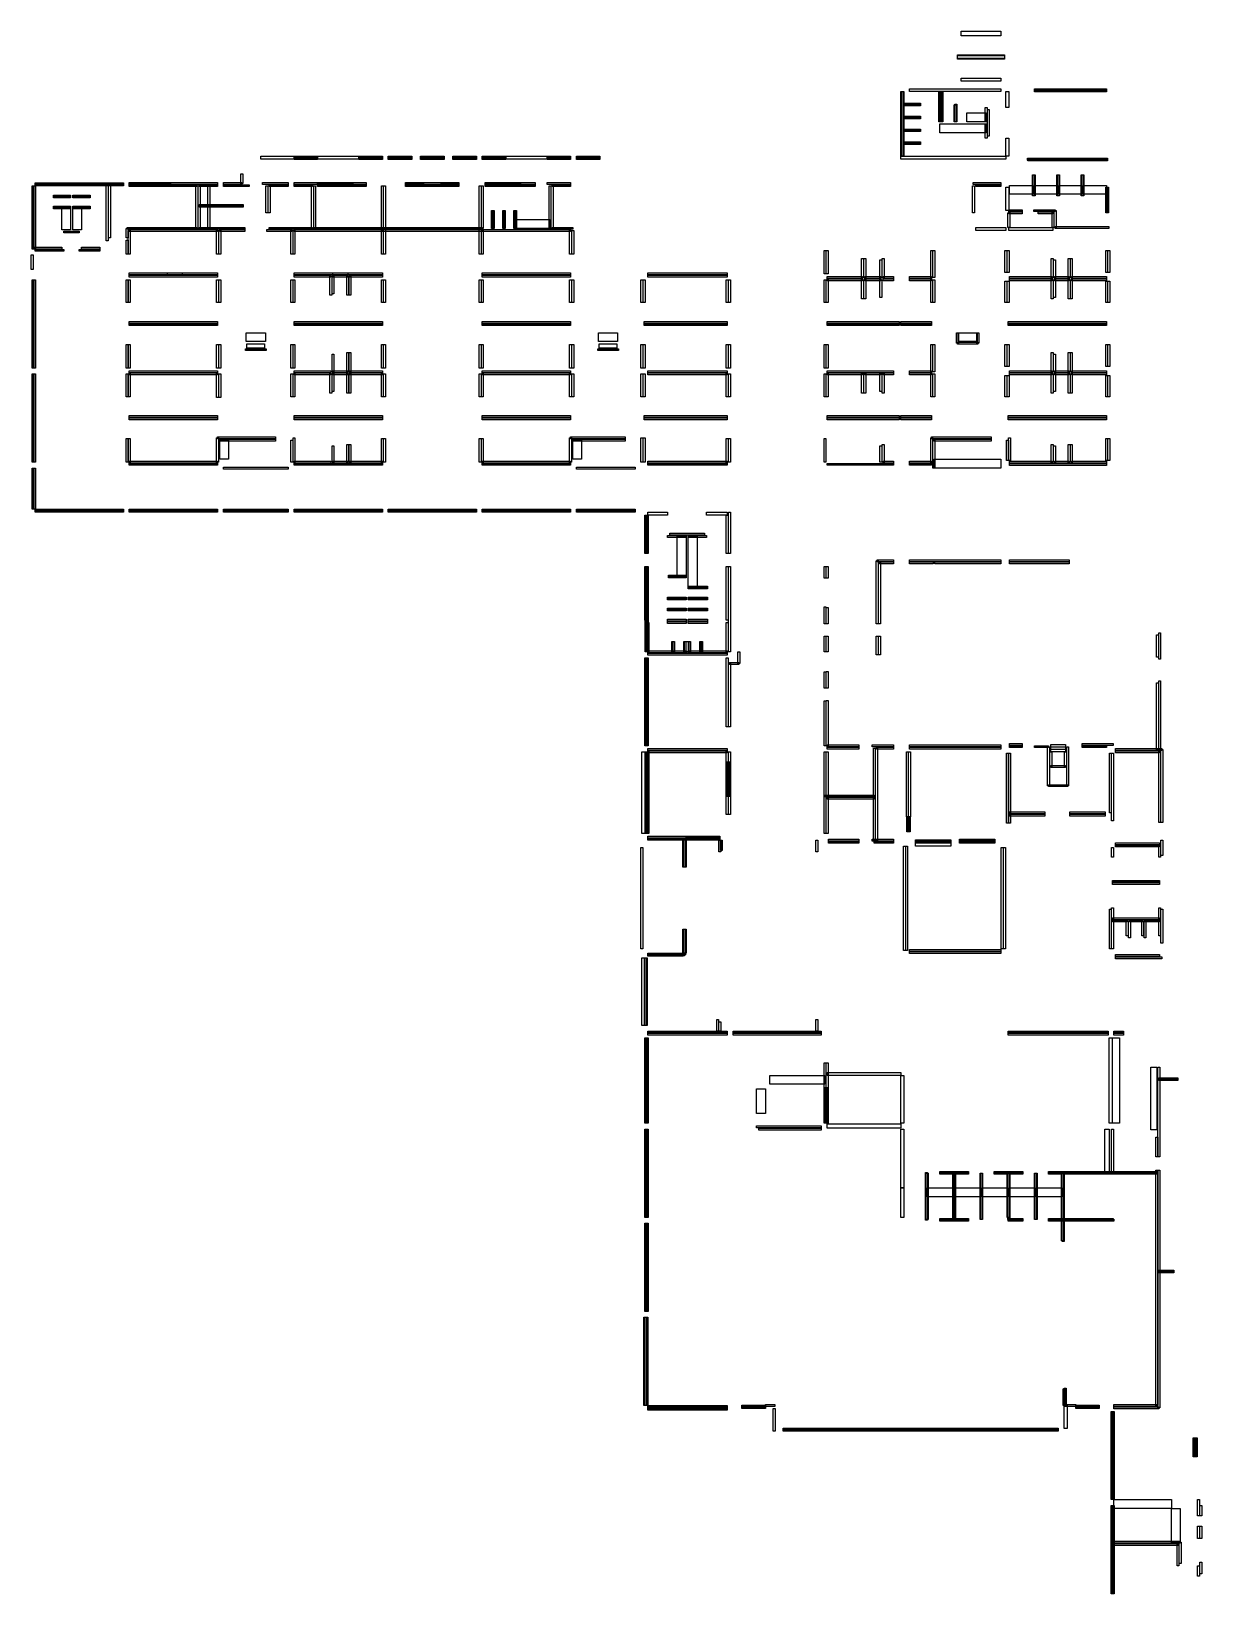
# Model space of a CAD drawing. Header units: metres. Extents: x 0 to 60.8, y 0 to 81.3.
import ezdxf

# ---------------------------------------------------------------- set-up
doc = ezdxf.new("R2010")
doc.units = ezdxf.units.M
doc.layers.add('MURO_SOLIDO', color=7, linetype='Continuous')

msp = doc.modelspace()

# ---------------------------------------------------------------- linework, layer by layer
at = {"layer": 'MURO_SOLIDO'}
for points in [[(48.328, 81.306), (50.39, 81.306), (50.39, 81.076), (48.328, 81.076)], [(48.137, 80.082), (50.586, 80.082), (50.586, 79.891), (48.137, 79.891)], [(48.137, 80.042), (50.586, 80.042), (50.586, 79.851), (48.137, 79.851)], [(45.189, 78.167), (45.34, 78.167), (45.34, 74.802), (45.189, 74.802)], [(45.217, 78.167), (45.317, 78.167), (45.317, 74.802), (45.217, 74.802)], [(45.251, 78.167), (45.351, 78.167), (45.351, 74.802), (45.251, 74.802)], [(45.649, 78.318), (50.39, 78.318), (50.39, 78.167), (45.649, 78.167)], [(47.166, 78.167), (47.266, 78.167), (47.266, 76.599), (47.166, 76.599)], [(47.206, 78.167), (47.306, 78.167), (47.306, 76.599), (47.206, 76.599)], [(47.245, 78.167), (47.345, 78.167), (47.345, 76.599), (47.245, 76.599)], [(47.279, 78.167), (47.379, 78.167), (47.379, 76.599), (47.279, 76.599)], [(48.328, 78.857), (50.39, 78.857), (50.39, 78.7), (48.328, 78.7)], [(50.66, 78.167), (50.811, 78.167), (50.811, 77.344), (50.66, 77.344)], [(52.153, 78.318), (55.9, 78.318), (55.9, 78.167), (52.153, 78.167)], [(52.153, 78.295), (55.9, 78.295), (55.9, 78.195), (52.153, 78.195)], [(52.153, 78.256), (55.9, 78.256), (55.9, 78.156), (52.153, 78.156)], [(45.34, 77.565), (46.222, 77.565), (46.222, 77.465), (45.34, 77.465)], [(45.34, 77.526), (46.222, 77.526), (46.222, 77.426), (45.34, 77.426)], [(47.97, 77.476), (48.07, 77.476), (48.07, 76.599), (47.97, 76.599)], [(48.009, 77.515), (48.109, 77.515), (48.109, 76.599), (48.009, 76.599)], [(49.576, 77.344), (49.676, 77.344), (49.676, 76.599), (49.576, 76.599)], [(45.34, 76.894), (46.222, 76.894), (46.222, 76.794), (45.34, 76.794)], [(45.34, 76.855), (46.222, 76.855), (46.222, 76.755), (45.34, 76.755)], [(47.216, 76.482), (49.626, 76.482), (49.626, 76.026), (47.216, 76.026)], [(48.632, 77.06), (49.626, 77.06), (49.626, 76.599), (48.632, 76.599)], [(49.576, 76.482), (49.676, 76.482), (49.676, 75.737), (49.576, 75.737)], [(49.694, 77.231), (49.794, 77.231), (49.794, 75.85), (49.694, 75.85)], [(45.34, 76.218), (46.222, 76.218), (46.222, 76.118), (45.34, 76.118)], [(45.34, 76.184), (46.222, 76.184), (46.222, 76.084), (45.34, 76.084)], [(50.66, 75.737), (50.811, 75.737), (50.811, 74.802), (50.66, 74.802)], [(11.887, 74.802), (13.621, 74.802), (13.621, 74.645), (11.887, 74.645)], [(13.621, 74.802), (14.846, 74.802), (14.846, 74.645), (13.621, 74.645)], [(14.846, 74.802), (16.991, 74.802), (16.991, 74.645), (14.846, 74.645)], [(16.991, 74.802), (18.216, 74.802), (18.216, 74.645), (16.991, 74.645)], [(18.519, 74.802), (19.744, 74.802), (19.744, 74.645), (18.519, 74.645)], [(20.204, 74.802), (21.429, 74.802), (21.429, 74.645), (20.204, 74.645)], [(21.889, 74.802), (23.113, 74.802), (23.113, 74.645), (21.889, 74.645)], [(23.417, 74.802), (24.642, 74.802), (24.642, 74.645), (23.417, 74.645)], [(24.642, 74.802), (26.787, 74.802), (26.787, 74.645), (24.642, 74.645)], [(26.787, 74.802), (28.011, 74.802), (28.011, 74.645), (26.787, 74.645)], [(28.315, 74.802), (29.54, 74.802), (29.54, 74.645), (28.315, 74.645)], [(45.189, 74.802), (50.66, 74.802), (50.66, 74.645), (45.189, 74.645)], [(45.189, 74.802), (50.66, 74.802), (50.66, 74.645), (45.189, 74.645)], [(45.34, 75.547), (46.222, 75.547), (46.222, 75.447), (45.34, 75.447)], [(45.34, 75.508), (46.222, 75.508), (46.222, 75.408), (45.34, 75.408)], [(13.621, 74.773), (14.846, 74.773), (14.846, 74.673), (13.621, 74.673)], [(13.621, 74.734), (14.846, 74.734), (14.846, 74.634), (13.621, 74.634)], [(16.991, 74.773), (18.216, 74.773), (18.216, 74.673), (16.991, 74.673)], [(16.991, 74.734), (18.216, 74.734), (18.216, 74.634), (16.991, 74.634)], [(18.519, 74.773), (19.744, 74.773), (19.744, 74.673), (18.519, 74.673)], [(18.519, 74.734), (19.744, 74.734), (19.744, 74.634), (18.519, 74.634)], [(20.204, 74.773), (21.429, 74.773), (21.429, 74.673), (20.204, 74.673)], [(20.204, 74.734), (21.429, 74.734), (21.429, 74.634), (20.204, 74.634)], [(21.889, 74.773), (23.113, 74.773), (23.113, 74.673), (21.889, 74.673)], [(21.889, 74.734), (23.113, 74.734), (23.113, 74.634), (21.889, 74.634)], [(23.417, 74.773), (24.642, 74.773), (24.642, 74.673), (23.417, 74.673)], [(23.417, 74.734), (24.642, 74.734), (24.642, 74.634), (23.417, 74.634)], [(26.787, 74.773), (28.011, 74.773), (28.011, 74.673), (26.787, 74.673)], [(26.787, 74.734), (28.011, 74.734), (28.011, 74.634), (26.787, 74.634)], [(28.315, 74.773), (29.54, 74.773), (29.54, 74.673), (28.315, 74.673)], [(28.315, 74.734), (29.54, 74.734), (29.54, 74.634), (28.315, 74.634)], [(51.776, 74.695), (55.94, 74.695), (55.94, 74.595), (51.776, 74.595)], [(51.796, 74.661), (55.94, 74.661), (55.94, 74.561), (51.796, 74.561)], [(0, 73.269), (0.157, 73.269), (0.157, 70.016), (0, 70.016)], [(0.028, 73.269), (0.128, 73.269), (0.128, 70.016), (0.028, 70.016)], [(0.068, 73.269), (0.168, 73.269), (0.168, 70.016), (0.068, 70.016)], [(0.157, 73.42), (4.746, 73.42), (4.746, 73.269), (0.157, 73.269)], [(0.157, 73.397), (4.746, 73.397), (4.746, 73.297), (0.157, 73.297)], [(0.157, 73.358), (4.746, 73.358), (4.746, 73.258), (0.157, 73.258)], [(3.854, 73.308), (3.954, 73.308), (3.954, 70.398), (3.854, 70.398)], [(3.971, 73.308), (4.071, 73.308), (4.071, 70.555), (3.971, 70.555)], [(5.05, 73.436), (7.195, 73.436), (7.195, 73.336), (5.05, 73.336)], [(5.05, 73.397), (7.195, 73.397), (7.195, 73.297), (5.05, 73.297)], [(5.05, 73.358), (7.195, 73.358), (7.195, 73.258), (5.05, 73.258)], [(5.05, 73.319), (7.195, 73.319), (7.195, 73.219), (5.05, 73.219)], [(7.195, 73.436), (9.644, 73.436), (9.644, 73.336), (7.195, 73.336)], [(7.195, 73.319), (8.571, 73.319), (8.571, 73.219), (7.195, 73.219)], [(8.521, 73.269), (8.621, 73.269), (8.621, 71.05), (8.521, 71.05)], [(8.639, 73.269), (8.739, 73.269), (8.739, 71.05), (8.639, 71.05)], [(8.689, 73.319), (9.644, 73.319), (9.644, 73.219), (8.689, 73.219)], [(9.134, 73.269), (9.234, 73.269), (9.234, 72.235), (9.134, 72.235)], [(9.948, 73.436), (10.908, 73.436), (10.908, 73.336), (9.948, 73.336)], [(9.948, 73.319), (11.29, 73.319), (11.29, 73.219), (9.948, 73.219)], [(10.858, 73.881), (10.958, 73.881), (10.958, 73.386), (10.858, 73.386)], [(11.976, 73.436), (13.318, 73.436), (13.318, 73.336), (11.976, 73.336)], [(12.156, 73.269), (12.256, 73.269), (12.256, 71.853), (12.156, 71.853)], [(12.273, 73.269), (12.373, 73.269), (12.373, 71.853), (12.273, 71.853)], [(12.323, 73.319), (13.318, 73.319), (13.318, 73.219), (12.323, 73.219)], [(13.621, 73.436), (14.846, 73.436), (14.846, 73.336), (13.621, 73.336)], [(13.621, 73.319), (14.581, 73.319), (14.581, 73.219), (13.621, 73.219)], [(14.531, 73.269), (14.631, 73.269), (14.631, 71.05), (14.531, 71.05)], [(14.644, 73.269), (14.744, 73.269), (14.744, 71.05), (14.644, 71.05)], [(14.846, 73.436), (16.682, 73.436), (16.682, 73.336), (14.846, 73.336)], [(14.846, 73.397), (16.682, 73.397), (16.682, 73.297), (14.846, 73.297)], [(14.846, 73.358), (16.682, 73.358), (16.682, 73.258), (14.846, 73.258)], [(14.846, 73.319), (16.682, 73.319), (16.682, 73.219), (14.846, 73.219)], [(16.682, 73.436), (17.373, 73.436), (17.373, 73.336), (16.682, 73.336)], [(16.682, 73.319), (17.373, 73.319), (17.373, 73.219), (16.682, 73.219)], [(18.166, 73.269), (18.266, 73.269), (18.266, 71.05), (18.166, 71.05)], [(18.278, 73.269), (18.378, 73.269), (18.378, 69.713), (18.278, 69.713)], [(19.42, 73.358), (20.356, 73.358), (20.356, 73.258), (19.42, 73.258)], [(19.42, 73.319), (20.356, 73.319), (20.356, 73.219), (19.42, 73.219)], [(19.425, 73.436), (20.356, 73.436), (20.356, 73.336), (19.425, 73.336)], [(19.425, 73.397), (20.356, 73.397), (20.356, 73.297), (19.425, 73.297)], [(20.356, 73.436), (21.277, 73.436), (21.277, 73.336), (20.356, 73.336)], [(20.356, 73.319), (21.277, 73.319), (21.277, 73.219), (20.356, 73.219)], [(21.277, 73.436), (22.193, 73.436), (22.193, 73.336), (21.277, 73.336)], [(21.277, 73.397), (22.193, 73.397), (22.193, 73.297), (21.277, 73.297)], [(21.277, 73.358), (22.193, 73.358), (22.193, 73.258), (21.277, 73.258)], [(21.277, 73.319), (22.198, 73.319), (22.198, 73.219), (21.277, 73.219)], [(23.254, 73.269), (23.354, 73.269), (23.354, 69.713), (23.254, 69.713)], [(23.367, 73.269), (23.467, 73.269), (23.467, 71.05), (23.367, 71.05)], [(23.569, 73.436), (25.406, 73.436), (25.406, 73.336), (23.569, 73.336)], [(23.569, 73.397), (25.406, 73.397), (25.406, 73.297), (23.569, 73.297)], [(23.569, 73.358), (25.406, 73.358), (25.406, 73.258), (23.569, 73.258)], [(23.569, 73.319), (25.406, 73.319), (25.406, 73.219), (23.569, 73.219)], [(25.406, 73.436), (26.175, 73.436), (26.175, 73.336), (25.406, 73.336)], [(25.406, 73.319), (26.175, 73.319), (26.175, 73.219), (25.406, 73.219)], [(26.787, 73.436), (28.011, 73.436), (28.011, 73.336), (26.787, 73.336)], [(26.889, 73.269), (26.989, 73.269), (26.989, 71.05), (26.889, 71.05)], [(27.001, 73.269), (27.101, 73.269), (27.101, 71.05), (27.001, 71.05)], [(27.051, 73.319), (28.011, 73.319), (28.011, 73.219), (27.051, 73.219)], [(48.925, 73.269), (49.025, 73.269), (49.025, 71.853), (48.925, 71.853)], [(48.95, 73.436), (50.39, 73.436), (50.39, 73.336), (48.95, 73.336)], [(49.092, 73.319), (50.39, 73.319), (50.39, 73.219), (49.092, 73.219)], [(50.66, 73.195), (50.811, 73.195), (50.811, 71.971), (50.66, 71.971)], [(50.851, 73.278), (52.095, 73.278), (52.095, 72.823), (50.851, 72.823)], [(52.045, 73.842), (52.145, 73.842), (52.145, 72.735), (52.045, 72.735)], [(52.084, 73.842), (52.184, 73.842), (52.184, 72.735), (52.084, 72.735)], [(52.134, 73.278), (53.358, 73.278), (53.358, 72.823), (52.134, 72.823)], [(53.308, 73.842), (53.408, 73.842), (53.408, 72.735), (53.308, 72.735)], [(53.348, 73.842), (53.448, 73.842), (53.448, 72.735), (53.348, 72.735)], [(53.398, 73.278), (54.622, 73.278), (54.622, 72.823), (53.398, 72.823)], [(54.572, 73.842), (54.672, 73.842), (54.672, 72.735), (54.572, 72.735)], [(54.606, 73.842), (54.706, 73.842), (54.706, 72.735), (54.606, 72.735)], [(54.656, 73.278), (55.9, 73.278), (55.9, 72.823), (54.656, 72.823)], [(55.85, 73.195), (55.95, 73.195), (55.95, 71.853), (55.85, 71.853)], [(55.89, 73.195), (55.99, 73.195), (55.99, 71.853), (55.89, 71.853)], [(1.112, 72.785), (1.989, 72.785), (1.989, 72.685), (1.112, 72.685)], [(1.112, 72.746), (1.989, 72.746), (1.989, 72.646), (1.112, 72.646)], [(2.106, 72.785), (3.022, 72.785), (3.022, 72.685), (2.106, 72.685)], [(2.106, 72.746), (3.022, 72.746), (3.022, 72.646), (2.106, 72.646)], [(1.112, 72.212), (1.989, 72.212), (1.989, 72.112), (1.112, 72.112)], [(1.112, 72.172), (1.989, 72.172), (1.989, 72.072), (1.112, 72.072)], [(1.533, 72.122), (1.989, 72.122), (1.989, 70.971), (1.533, 70.971)], [(2.106, 72.212), (3.022, 72.212), (3.022, 72.112), (2.106, 72.112)], [(2.106, 72.172), (3.022, 72.172), (3.022, 72.072), (2.106, 72.072)], [(2.106, 72.122), (2.567, 72.122), (2.567, 70.971), (2.106, 70.971)], [(8.689, 72.285), (10.981, 72.285), (10.981, 72.185), (8.689, 72.185)], [(8.689, 72.246), (10.981, 72.246), (10.981, 72.146), (8.689, 72.146)], [(9.134, 72.196), (9.234, 72.196), (9.234, 71.05), (9.134, 71.05)], [(23.901, 71.971), (24.001, 71.971), (24.001, 71.05), (23.901, 71.05)], [(23.94, 71.971), (24.04, 71.971), (24.04, 71.05), (23.94, 71.05)], [(24.479, 71.971), (24.579, 71.971), (24.579, 71.05), (24.479, 71.05)], [(24.513, 71.971), (24.613, 71.971), (24.613, 71.05), (24.513, 71.05)], [(25.052, 71.971), (25.152, 71.971), (25.152, 71.05), (25.052, 71.05)], [(25.091, 71.971), (25.191, 71.971), (25.191, 71.05), (25.091, 71.05)], [(50.761, 71.853), (50.861, 71.853), (50.861, 71.089), (50.761, 71.089)], [(50.811, 72.021), (51.502, 72.021), (51.502, 71.921), (50.811, 71.921)], [(50.811, 71.903), (51.502, 71.903), (51.502, 71.803), (50.811, 71.803)], [(52.114, 72.021), (53.226, 72.021), (53.226, 71.921), (52.114, 71.921)], [(52.344, 71.903), (53.109, 71.903), (53.109, 71.803), (52.344, 71.803)], [(53.059, 71.853), (53.159, 71.853), (53.159, 71.089), (53.059, 71.089)], [(53.176, 71.971), (53.276, 71.971), (53.276, 71.089), (53.176, 71.089)], [(1.646, 70.909), (2.449, 70.909), (2.449, 70.809), (1.646, 70.809)], [(4.887, 71.05), (4.987, 71.05), (4.987, 70.555), (4.887, 70.555)], [(4.937, 71.1), (8.571, 71.1), (8.571, 71), (4.937, 71)], [(5, 70.937), (5.1, 70.937), (5.1, 69.713), (5, 69.713)], [(5.05, 70.987), (9.644, 70.987), (9.644, 70.887), (5.05, 70.887)], [(8.689, 71.1), (11.06, 71.1), (11.06, 71), (8.689, 71)], [(9.594, 70.937), (9.694, 70.937), (9.694, 69.713), (9.594, 69.713)], [(9.707, 70.937), (9.807, 70.937), (9.807, 69.713), (9.707, 69.713)], [(9.757, 70.987), (11.06, 70.987), (11.06, 70.887), (9.757, 70.887)], [(12.206, 70.987), (13.509, 70.987), (13.509, 70.887), (12.206, 70.887)], [(12.323, 71.1), (14.581, 71.1), (14.581, 71), (12.323, 71)], [(13.459, 70.937), (13.559, 70.937), (13.559, 69.713), (13.459, 69.713)], [(13.571, 70.937), (13.671, 70.937), (13.671, 69.713), (13.571, 69.713)], [(13.621, 70.987), (23.417, 70.987), (23.417, 70.887), (13.621, 70.887)], [(14.694, 71.1), (23.417, 71.1), (23.417, 71), (14.694, 71)], [(18.166, 70.937), (18.266, 70.937), (18.266, 69.713), (18.166, 69.713)], [(23.367, 70.937), (23.467, 70.937), (23.467, 69.713), (23.367, 69.713)], [(23.417, 70.987), (28.011, 70.987), (28.011, 70.887), (23.417, 70.887)], [(25.141, 71.51), (26.939, 71.51), (26.939, 71.05), (25.141, 71.05)], [(27.051, 71.1), (28.124, 71.1), (28.124, 71), (27.051, 71)], [(27.961, 70.937), (28.061, 70.937), (28.061, 69.713), (27.961, 69.713)], [(28.074, 70.937), (28.174, 70.937), (28.174, 69.713), (28.074, 69.713)], [(49.092, 71.089), (50.66, 71.089), (50.66, 70.937), (49.092, 70.937)], [(50.811, 71.089), (53.109, 71.089), (53.109, 70.937), (50.811, 70.937)], [(53.226, 71.139), (56.018, 71.139), (56.018, 71.039), (53.226, 71.039)], [(0, 70.066), (1.533, 70.066), (1.533, 69.966), (0, 69.966)], [(0.157, 69.954), (1.646, 69.954), (1.646, 69.854), (0.157, 69.854)], [(2.449, 69.954), (3.522, 69.954), (3.522, 69.854), (2.449, 69.854)], [(2.567, 70.066), (3.522, 70.066), (3.522, 69.966), (2.567, 69.966)], [(4.887, 70.438), (4.987, 70.438), (4.987, 69.713), (4.887, 69.713)], [(-0.05, 69.673), (0.05, 69.673), (0.05, 68.909), (-0.05, 68.909)], [(41.196, 69.904), (41.296, 69.904), (41.296, 68.679), (41.196, 68.679)], [(41.313, 69.904), (41.413, 69.904), (41.413, 68.679), (41.313, 68.679)], [(43.15, 69.482), (43.25, 69.482), (43.25, 68.488), (43.15, 68.488)], [(43.263, 69.482), (43.363, 69.482), (43.363, 68.488), (43.263, 68.488)], [(44.105, 69.404), (44.205, 69.404), (44.205, 68.488), (44.105, 68.488)], [(44.223, 69.482), (44.323, 69.482), (44.323, 68.488), (44.223, 68.488)], [(46.745, 69.904), (46.845, 69.904), (46.845, 68.488), (46.745, 68.488)], [(46.863, 69.904), (46.963, 69.904), (46.963, 68.488), (46.863, 68.488)], [(50.61, 69.904), (50.71, 69.904), (50.71, 68.753), (50.61, 68.753)], [(50.727, 69.904), (50.827, 69.904), (50.827, 68.753), (50.727, 68.753)], [(53.019, 69.482), (53.119, 69.482), (53.119, 68.488), (53.019, 68.488)], [(53.137, 69.404), (53.237, 69.404), (53.237, 68.488), (53.137, 68.488)], [(53.901, 69.482), (54.001, 69.482), (54.001, 68.488), (53.901, 68.488)], [(54.014, 69.482), (54.114, 69.482), (54.114, 68.488), (54.014, 68.488)], [(55.85, 69.904), (55.95, 69.904), (55.95, 68.753), (55.85, 68.753)], [(55.968, 69.904), (56.068, 69.904), (56.068, 68.753), (55.968, 68.753)], [(0, 68.371), (0.157, 68.371), (0.157, 63.781), (0, 63.781)], [(0.028, 68.371), (0.128, 68.371), (0.128, 63.781), (0.028, 63.781)], [(0.068, 68.371), (0.168, 68.371), (0.168, 63.781), (0.068, 63.781)], [(4.887, 68.371), (4.987, 68.371), (4.987, 67.185), (4.887, 67.185)], [(5, 68.371), (5.1, 68.371), (5.1, 67.185), (5, 67.185)], [(5.05, 68.729), (9.644, 68.729), (9.644, 68.629), (5.05, 68.629)], [(5.05, 68.612), (9.644, 68.612), (9.644, 68.512), (5.05, 68.512)], [(7.043, 68.729), (7.807, 68.729), (7.807, 68.629), (7.043, 68.629)], [(9.594, 68.371), (9.694, 68.371), (9.694, 67.185), (9.594, 67.185)], [(9.707, 68.371), (9.807, 68.371), (9.807, 67.185), (9.707, 67.185)], [(13.459, 68.371), (13.559, 68.371), (13.559, 67.185), (13.459, 67.185)], [(13.571, 68.371), (13.671, 68.371), (13.671, 67.185), (13.571, 67.185)], [(13.621, 68.729), (18.216, 68.729), (18.216, 68.629), (13.621, 68.629)], [(13.621, 68.612), (15.536, 68.612), (15.536, 68.512), (13.621, 68.512)], [(15.486, 68.562), (15.586, 68.562), (15.586, 67.567), (15.486, 67.567)], [(15.599, 68.562), (15.699, 68.562), (15.699, 67.646), (15.599, 67.646)], [(15.649, 68.729), (16.418, 68.729), (16.418, 68.629), (15.649, 68.629)], [(15.649, 68.612), (16.418, 68.612), (16.418, 68.512), (15.649, 68.512)], [(16.368, 68.562), (16.468, 68.562), (16.468, 67.567), (16.368, 67.567)], [(16.481, 68.562), (16.581, 68.562), (16.581, 67.567), (16.481, 67.567)], [(16.531, 68.612), (18.216, 68.612), (18.216, 68.512), (16.531, 68.512)], [(18.166, 68.371), (18.266, 68.371), (18.266, 67.185), (18.166, 67.185)], [(18.278, 68.371), (18.378, 68.371), (18.378, 67.185), (18.278, 67.185)], [(23.254, 68.371), (23.354, 68.371), (23.354, 67.185), (23.254, 67.185)], [(23.367, 68.371), (23.467, 68.371), (23.467, 67.185), (23.367, 67.185)], [(23.417, 68.729), (28.011, 68.729), (28.011, 68.629), (23.417, 68.629)], [(23.417, 68.612), (28.011, 68.612), (28.011, 68.512), (23.417, 68.512)], [(27.961, 68.371), (28.061, 68.371), (28.061, 67.185), (27.961, 67.185)], [(28.074, 68.371), (28.174, 68.371), (28.174, 67.185), (28.074, 67.185)], [(31.669, 68.371), (31.769, 68.371), (31.769, 67.185), (31.669, 67.185)], [(31.787, 68.371), (31.887, 68.371), (31.887, 67.185), (31.787, 67.185)], [(32.028, 68.729), (36.157, 68.729), (36.157, 68.629), (32.028, 68.629)], [(32.028, 68.612), (36.157, 68.612), (36.157, 68.512), (32.028, 68.512)], [(36.107, 68.371), (36.207, 68.371), (36.207, 67.185), (36.107, 67.185)], [(36.224, 68.371), (36.324, 68.371), (36.324, 67.185), (36.224, 67.185)], [(41.196, 68.371), (41.296, 68.371), (41.296, 67.185), (41.196, 67.185)], [(41.313, 68.371), (41.413, 68.371), (41.413, 67.185), (41.313, 67.185)], [(41.363, 68.538), (43.2, 68.538), (43.2, 68.438), (41.363, 68.438)], [(41.363, 68.421), (43.2, 68.421), (43.2, 68.321), (41.363, 68.321)], [(43.15, 68.371), (43.25, 68.371), (43.25, 67.376), (43.15, 67.376)], [(43.263, 68.371), (43.363, 68.371), (43.363, 67.376), (43.263, 67.376)], [(43.313, 68.538), (44.155, 68.538), (44.155, 68.438), (43.313, 68.438)], [(43.313, 68.421), (44.155, 68.421), (44.155, 68.321), (43.313, 68.321)], [(44.105, 68.371), (44.205, 68.371), (44.205, 67.455), (44.105, 67.455)], [(44.273, 68.538), (44.807, 68.538), (44.807, 68.438), (44.273, 68.438)], [(44.273, 68.421), (44.807, 68.421), (44.807, 68.321), (44.273, 68.321)], [(45.649, 68.538), (46.795, 68.538), (46.795, 68.438), (45.649, 68.438)], [(45.649, 68.421), (46.795, 68.421), (46.795, 68.321), (45.649, 68.321)], [(46.745, 68.371), (46.845, 68.371), (46.845, 67.185), (46.745, 67.185)], [(46.863, 68.371), (46.963, 68.371), (46.963, 67.185), (46.863, 67.185)], [(50.61, 68.297), (50.71, 68.297), (50.71, 67.185), (50.61, 67.185)], [(50.727, 68.297), (50.827, 68.297), (50.827, 67.185), (50.727, 67.185)], [(50.851, 68.538), (53.069, 68.538), (53.069, 68.438), (50.851, 68.438)], [(50.851, 68.421), (53.069, 68.421), (53.069, 68.321), (50.851, 68.321)], [(53.019, 68.371), (53.119, 68.371), (53.119, 67.376), (53.019, 67.376)], [(53.137, 68.371), (53.237, 68.371), (53.237, 67.455), (53.137, 67.455)], [(53.187, 68.538), (53.951, 68.538), (53.951, 68.438), (53.187, 68.438)], [(53.187, 68.421), (53.951, 68.421), (53.951, 68.321), (53.187, 68.321)], [(53.901, 68.371), (54.001, 68.371), (54.001, 67.376), (53.901, 67.376)], [(54.014, 68.371), (54.114, 68.371), (54.114, 67.376), (54.014, 67.376)], [(54.064, 68.538), (55.9, 68.538), (55.9, 68.438), (54.064, 68.438)], [(54.064, 68.421), (55.9, 68.421), (55.9, 68.321), (54.064, 68.321)], [(55.85, 68.297), (55.95, 68.297), (55.95, 67.185), (55.85, 67.185)], [(55.968, 68.297), (56.068, 68.297), (56.068, 67.185), (55.968, 67.185)], [(5.05, 66.202), (9.644, 66.202), (9.644, 66.102), (5.05, 66.102)], [(5.05, 66.089), (9.644, 66.089), (9.644, 65.989), (5.05, 65.989)], [(13.621, 66.202), (18.216, 66.202), (18.216, 66.102), (13.621, 66.102)], [(13.621, 66.089), (18.216, 66.089), (18.216, 65.989), (13.621, 65.989)], [(23.417, 66.202), (28.011, 66.202), (28.011, 66.102), (23.417, 66.102)], [(23.417, 66.089), (28.011, 66.089), (28.011, 65.989), (23.417, 65.989)], [(31.837, 66.202), (36.157, 66.202), (36.157, 66.102), (31.837, 66.102)], [(31.837, 66.089), (36.157, 66.089), (36.157, 65.989), (31.837, 65.989)], [(41.363, 66.202), (45.11, 66.202), (45.11, 66.102), (41.363, 66.102)], [(41.363, 66.089), (45.11, 66.089), (45.11, 65.989), (41.363, 65.989)], [(45.189, 66.202), (46.795, 66.202), (46.795, 66.102), (45.189, 66.102)], [(45.189, 66.089), (46.795, 66.089), (46.795, 65.989), (45.189, 65.989)], [(50.777, 66.202), (55.9, 66.202), (55.9, 66.102), (50.777, 66.102)], [(50.777, 66.089), (55.9, 66.089), (55.9, 65.989), (50.777, 65.989)], [(11.138, 65.618), (12.132, 65.618), (12.132, 65.158), (11.138, 65.158)], [(11.172, 65.045), (12.093, 65.045), (12.093, 64.815), (11.172, 64.815)], [(29.461, 65.618), (30.456, 65.618), (30.456, 65.158), (29.461, 65.158)], [(29.5, 65.045), (30.421, 65.045), (30.421, 64.815), (29.5, 64.815)], [(48.087, 65.618), (48.187, 65.618), (48.187, 65.079), (48.087, 65.079)], [(48.137, 65.129), (49.205, 65.129), (49.205, 65.029), (48.137, 65.029)], [(48.171, 65.618), (49.166, 65.618), (49.166, 65.158), (48.171, 65.158)], [(49.155, 65.618), (49.255, 65.618), (49.255, 65.079), (49.155, 65.079)], [(4.887, 65.006), (4.987, 65.006), (4.987, 63.781), (4.887, 63.781)], [(5, 65.006), (5.1, 65.006), (5.1, 63.781), (5, 63.781)], [(9.594, 65.006), (9.694, 65.006), (9.694, 63.781), (9.594, 63.781)], [(9.707, 65.006), (9.807, 65.006), (9.807, 63.781), (9.707, 63.781)], [(11.099, 64.786), (12.167, 64.786), (12.167, 64.686), (11.099, 64.686)], [(13.459, 65.006), (13.559, 65.006), (13.559, 63.781), (13.459, 63.781)], [(13.571, 65.006), (13.671, 65.006), (13.671, 63.781), (13.571, 63.781)], [(15.599, 64.506), (15.699, 64.506), (15.699, 63.59), (15.599, 63.59)], [(16.368, 64.584), (16.468, 64.584), (16.468, 63.59), (16.368, 63.59)], [(16.481, 64.584), (16.581, 64.584), (16.581, 63.59), (16.481, 63.59)], [(18.166, 65.006), (18.266, 65.006), (18.266, 63.781), (18.166, 63.781)], [(18.278, 65.006), (18.378, 65.006), (18.378, 63.781), (18.278, 63.781)], [(23.254, 65.006), (23.354, 65.006), (23.354, 63.781), (23.254, 63.781)], [(23.367, 65.006), (23.467, 65.006), (23.467, 63.781), (23.367, 63.781)], [(27.961, 65.006), (28.061, 65.006), (28.061, 63.781), (27.961, 63.781)], [(28.074, 65.006), (28.174, 65.006), (28.174, 63.781), (28.074, 63.781)], [(29.427, 64.786), (30.495, 64.786), (30.495, 64.686), (29.427, 64.686)], [(31.669, 65.006), (31.769, 65.006), (31.769, 63.781), (31.669, 63.781)], [(31.787, 65.006), (31.887, 65.006), (31.887, 63.781), (31.787, 63.781)], [(36.107, 65.006), (36.207, 65.006), (36.207, 63.781), (36.107, 63.781)], [(36.224, 65.006), (36.324, 65.006), (36.324, 63.781), (36.224, 63.781)], [(41.196, 65.006), (41.296, 65.006), (41.296, 63.781), (41.196, 63.781)], [(41.313, 65.006), (41.413, 65.006), (41.413, 63.781), (41.313, 63.781)], [(46.745, 65.006), (46.845, 65.006), (46.845, 63.59), (46.745, 63.59)], [(46.863, 65.006), (46.963, 65.006), (46.963, 63.59), (46.863, 63.59)], [(50.61, 65.006), (50.71, 65.006), (50.71, 63.86), (50.61, 63.86)], [(50.727, 65.006), (50.827, 65.006), (50.827, 63.86), (50.727, 63.86)], [(53.019, 64.584), (53.119, 64.584), (53.119, 63.59), (53.019, 63.59)], [(53.137, 64.506), (53.237, 64.506), (53.237, 63.59), (53.137, 63.59)], [(53.901, 64.584), (54.001, 64.584), (54.001, 63.59), (53.901, 63.59)], [(54.014, 64.584), (54.114, 64.584), (54.114, 63.59), (54.014, 63.59)], [(55.85, 65.006), (55.95, 65.006), (55.95, 63.86), (55.85, 63.86)], [(55.968, 65.006), (56.068, 65.006), (56.068, 63.86), (55.968, 63.86)], [(0, 63.473), (0.157, 63.473), (0.157, 58.883), (0, 58.883)], [(0.028, 63.473), (0.128, 63.473), (0.128, 58.883), (0.028, 58.883)], [(0.068, 63.473), (0.168, 63.473), (0.168, 58.883), (0.068, 58.883)], [(4.887, 63.473), (4.987, 63.473), (4.987, 62.287), (4.887, 62.287)], [(5, 63.473), (5.1, 63.473), (5.1, 62.287), (5, 62.287)], [(5.05, 63.64), (9.644, 63.64), (9.644, 63.54), (5.05, 63.54)], [(5.05, 63.523), (9.644, 63.523), (9.644, 63.423), (5.05, 63.423)], [(9.594, 63.473), (9.694, 63.473), (9.694, 62.248), (9.594, 62.248)], [(9.707, 63.473), (9.807, 63.473), (9.807, 62.248), (9.707, 62.248)], [(13.459, 63.473), (13.559, 63.473), (13.559, 62.287), (13.459, 62.287)], [(13.571, 63.473), (13.671, 63.473), (13.671, 62.287), (13.571, 62.287)], [(13.621, 63.64), (15.536, 63.64), (15.536, 63.54), (13.621, 63.54)], [(13.621, 63.523), (15.536, 63.523), (15.536, 63.423), (13.621, 63.423)], [(15.486, 63.473), (15.586, 63.473), (15.586, 62.478), (15.486, 62.478)], [(15.599, 63.473), (15.699, 63.473), (15.699, 62.557), (15.599, 62.557)], [(15.649, 63.64), (16.418, 63.64), (16.418, 63.54), (15.649, 63.54)], [(15.649, 63.523), (16.418, 63.523), (16.418, 63.423), (15.649, 63.423)], [(16.368, 63.473), (16.468, 63.473), (16.468, 62.478), (16.368, 62.478)], [(16.481, 63.473), (16.581, 63.473), (16.581, 62.478), (16.481, 62.478)], [(16.531, 63.64), (18.216, 63.64), (18.216, 63.54), (16.531, 63.54)], [(16.531, 63.523), (18.216, 63.523), (18.216, 63.423), (16.531, 63.423)], [(18.166, 63.473), (18.266, 63.473), (18.266, 62.287), (18.166, 62.287)], [(18.278, 63.473), (18.378, 63.473), (18.378, 62.287), (18.278, 62.287)], [(23.254, 63.473), (23.354, 63.473), (23.354, 62.287), (23.254, 62.287)], [(23.367, 63.473), (23.467, 63.473), (23.467, 62.287), (23.367, 62.287)], [(23.417, 63.64), (28.011, 63.64), (28.011, 63.54), (23.417, 63.54)], [(23.417, 63.523), (28.011, 63.523), (28.011, 63.423), (23.417, 63.423)], [(27.961, 63.473), (28.061, 63.473), (28.061, 62.287), (27.961, 62.287)], [(28.074, 63.473), (28.174, 63.473), (28.174, 62.287), (28.074, 62.287)], [(31.669, 63.473), (31.769, 63.473), (31.769, 62.287), (31.669, 62.287)], [(31.787, 63.473), (31.887, 63.473), (31.887, 62.287), (31.787, 62.287)], [(32.028, 63.64), (36.157, 63.64), (36.157, 63.54), (32.028, 63.54)], [(32.028, 63.523), (36.157, 63.523), (36.157, 63.423), (32.028, 63.423)], [(36.107, 63.473), (36.207, 63.473), (36.207, 62.287), (36.107, 62.287)], [(36.224, 63.473), (36.324, 63.473), (36.324, 62.287), (36.224, 62.287)], [(41.196, 63.473), (41.296, 63.473), (41.296, 62.287), (41.196, 62.287)], [(41.313, 63.473), (41.413, 63.473), (41.413, 62.287), (41.313, 62.287)], [(41.363, 63.64), (44.807, 63.64), (44.807, 63.54), (41.363, 63.54)], [(41.363, 63.523), (43.2, 63.523), (43.2, 63.423), (41.363, 63.423)], [(43.15, 63.473), (43.25, 63.473), (43.25, 62.478), (43.15, 62.478)], [(43.263, 63.473), (43.363, 63.473), (43.363, 62.478), (43.263, 62.478)], [(43.313, 63.523), (44.155, 63.523), (44.155, 63.423), (43.313, 63.423)], [(44.105, 63.473), (44.205, 63.473), (44.205, 62.557), (44.105, 62.557)], [(44.223, 63.473), (44.323, 63.473), (44.323, 62.478), (44.223, 62.478)], [(44.273, 63.523), (44.807, 63.523), (44.807, 63.423), (44.273, 63.423)], [(45.649, 63.64), (46.795, 63.64), (46.795, 63.54), (45.649, 63.54)], [(45.649, 63.523), (46.795, 63.523), (46.795, 63.423), (45.649, 63.423)], [(46.745, 63.473), (46.845, 63.473), (46.845, 62.287), (46.745, 62.287)], [(46.863, 63.473), (46.963, 63.473), (46.963, 62.287), (46.863, 62.287)], [(50.851, 63.64), (53.069, 63.64), (53.069, 63.54), (50.851, 63.54)], [(50.851, 63.523), (53.069, 63.523), (53.069, 63.423), (50.851, 63.423)], [(53.019, 63.473), (53.119, 63.473), (53.119, 62.478), (53.019, 62.478)], [(53.137, 63.473), (53.237, 63.473), (53.237, 62.557), (53.137, 62.557)], [(53.187, 63.64), (53.951, 63.64), (53.951, 63.54), (53.187, 63.54)], [(53.187, 63.523), (53.951, 63.523), (53.951, 63.423), (53.187, 63.423)], [(53.901, 63.473), (54.001, 63.473), (54.001, 62.478), (53.901, 62.478)], [(54.014, 63.473), (54.114, 63.473), (54.114, 62.478), (54.014, 62.478)], [(54.064, 63.64), (55.9, 63.64), (55.9, 63.54), (54.064, 63.54)], [(54.064, 63.523), (55.9, 63.523), (55.9, 63.423), (54.064, 63.423)], [(50.61, 63.399), (50.71, 63.399), (50.71, 62.287), (50.61, 62.287)], [(50.727, 63.399), (50.827, 63.399), (50.827, 62.287), (50.727, 62.287)], [(55.85, 63.399), (55.95, 63.399), (55.95, 62.287), (55.85, 62.287)], [(55.968, 63.399), (56.068, 63.399), (56.068, 62.287), (55.968, 62.287)], [(5.05, 61.304), (9.644, 61.304), (9.644, 61.204), (5.05, 61.204)], [(5.05, 61.191), (9.644, 61.191), (9.644, 61.091), (5.05, 61.091)], [(13.621, 61.304), (18.216, 61.304), (18.216, 61.204), (13.621, 61.204)], [(13.621, 61.191), (18.216, 61.191), (18.216, 61.091), (13.621, 61.091)], [(23.417, 61.304), (28.011, 61.304), (28.011, 61.204), (23.417, 61.204)], [(23.417, 61.191), (28.011, 61.191), (28.011, 61.091), (23.417, 61.091)], [(31.837, 61.304), (36.157, 61.304), (36.157, 61.204), (31.837, 61.204)], [(31.837, 61.191), (36.157, 61.191), (36.157, 61.091), (31.837, 61.091)], [(41.363, 61.304), (45.11, 61.304), (45.11, 61.204), (41.363, 61.204)], [(41.363, 61.191), (45.11, 61.191), (45.11, 61.091), (41.363, 61.091)], [(45.189, 61.304), (46.795, 61.304), (46.795, 61.204), (45.189, 61.204)], [(45.189, 61.191), (46.795, 61.191), (46.795, 61.091), (45.189, 61.091)], [(50.777, 61.304), (55.9, 61.304), (55.9, 61.204), (50.777, 61.204)], [(50.777, 61.191), (55.9, 61.191), (55.9, 61.091), (50.777, 61.091)], [(9.644, 60.197), (12.666, 60.197), (12.666, 60.097), (9.644, 60.097)], [(28.011, 60.197), (30.842, 60.197), (30.842, 60.097), (28.011, 60.097)], [(46.795, 60.197), (49.896, 60.197), (49.896, 60.097), (46.795, 60.097)], [(4.887, 60.108), (4.987, 60.108), (4.987, 58.883), (4.887, 58.883)], [(5, 60.108), (5.1, 60.108), (5.1, 58.883), (5, 58.883)], [(9.594, 60.147), (9.694, 60.147), (9.694, 58.883), (9.594, 58.883)], [(9.757, 60.079), (12.666, 60.079), (12.666, 59.979), (9.757, 59.979)], [(9.757, 60.029), (10.217, 60.029), (10.217, 59.035), (9.757, 59.035)], [(13.459, 60.029), (13.559, 60.029), (13.559, 58.883), (13.459, 58.883)], [(13.571, 60.147), (13.671, 60.147), (13.671, 58.883), (13.571, 58.883)], [(15.599, 59.726), (15.699, 59.726), (15.699, 58.883), (15.599, 58.883)], [(16.368, 59.799), (16.468, 59.799), (16.468, 58.883), (16.368, 58.883)], [(16.481, 59.799), (16.581, 59.799), (16.581, 58.883), (16.481, 58.883)], [(18.166, 60.108), (18.266, 60.108), (18.266, 58.883), (18.166, 58.883)], [(18.278, 60.108), (18.378, 60.108), (18.378, 58.883), (18.278, 58.883)], [(23.254, 60.108), (23.354, 60.108), (23.354, 58.883), (23.254, 58.883)], [(23.367, 60.108), (23.467, 60.108), (23.467, 58.883), (23.367, 58.883)], [(27.961, 60.147), (28.061, 60.147), (28.061, 58.883), (27.961, 58.883)], [(28.124, 60.079), (30.842, 60.079), (30.842, 59.979), (28.124, 59.979)], [(28.124, 60.029), (28.584, 60.029), (28.584, 59.035), (28.124, 59.035)], [(31.669, 60.147), (31.769, 60.147), (31.769, 58.883), (31.669, 58.883)], [(31.787, 60.147), (31.887, 60.147), (31.887, 58.883), (31.787, 58.883)], [(36.107, 60.108), (36.207, 60.108), (36.207, 58.883), (36.107, 58.883)], [(36.224, 60.108), (36.324, 60.108), (36.324, 58.883), (36.224, 58.883)], [(41.196, 60.108), (41.296, 60.108), (41.296, 58.883), (41.196, 58.883)], [(44.105, 59.726), (44.205, 59.726), (44.205, 58.883), (44.105, 58.883)], [(44.223, 59.799), (44.323, 59.799), (44.323, 58.883), (44.223, 58.883)], [(46.745, 60.147), (46.845, 60.147), (46.845, 58.883), (46.745, 58.883)], [(46.863, 60.029), (46.963, 60.029), (46.963, 58.575), (46.863, 58.575)], [(46.913, 60.079), (49.896, 60.079), (49.896, 59.979), (46.913, 59.979)], [(50.688, 60.029), (50.788, 60.029), (50.788, 58.962), (50.688, 58.962)], [(50.801, 60.147), (50.901, 60.147), (50.901, 58.962), (50.801, 58.962)], [(53.019, 59.799), (53.119, 59.799), (53.119, 58.883), (53.019, 58.883)], [(53.137, 59.726), (53.237, 59.726), (53.237, 58.883), (53.137, 58.883)], [(53.901, 59.799), (54.001, 59.799), (54.001, 58.883), (53.901, 58.883)], [(54.014, 59.799), (54.114, 59.799), (54.114, 58.883), (54.014, 58.883)], [(55.85, 60.108), (55.95, 60.108), (55.95, 58.962), (55.85, 58.962)], [(55.968, 60.108), (56.068, 60.108), (56.068, 58.962), (55.968, 58.962)], [(0, 58.575), (0.157, 58.575), (0.157, 56.434), (0, 56.434)], [(0.028, 58.575), (0.128, 58.575), (0.128, 56.434), (0.028, 56.434)], [(0.068, 58.575), (0.168, 58.575), (0.168, 56.434), (0.068, 56.434)], [(5.05, 58.933), (9.644, 58.933), (9.644, 58.833), (5.05, 58.833)], [(5.05, 58.821), (9.644, 58.821), (9.644, 58.721), (5.05, 58.721)], [(9.948, 58.625), (13.318, 58.625), (13.318, 58.525), (9.948, 58.525)], [(13.621, 58.933), (15.536, 58.933), (15.536, 58.833), (13.621, 58.833)], [(13.621, 58.821), (18.216, 58.821), (18.216, 58.721), (13.621, 58.721)], [(15.649, 58.933), (16.418, 58.933), (16.418, 58.833), (15.649, 58.833)], [(16.531, 58.933), (18.216, 58.933), (18.216, 58.833), (16.531, 58.833)], [(23.417, 58.933), (28.011, 58.933), (28.011, 58.833), (23.417, 58.833)], [(23.417, 58.821), (28.011, 58.821), (28.011, 58.721), (23.417, 58.721)], [(28.315, 58.625), (31.376, 58.625), (31.376, 58.525), (28.315, 58.525)], [(32.028, 58.933), (36.157, 58.933), (36.157, 58.833), (32.028, 58.833)], [(32.028, 58.821), (36.157, 58.821), (36.157, 58.721), (32.028, 58.721)], [(41.363, 58.821), (44.807, 58.821), (44.807, 58.721), (41.363, 58.721)], [(44.273, 58.933), (44.807, 58.933), (44.807, 58.833), (44.273, 58.833)], [(45.649, 58.933), (46.795, 58.933), (46.795, 58.833), (45.649, 58.833)], [(45.649, 58.821), (46.795, 58.821), (46.795, 58.721), (45.649, 58.721)], [(46.913, 59.035), (50.39, 59.035), (50.39, 58.575), (46.913, 58.575)], [(50.851, 58.933), (53.069, 58.933), (53.069, 58.833), (50.851, 58.833)], [(50.851, 58.816), (55.9, 58.816), (55.9, 58.716), (50.851, 58.716)], [(53.187, 58.933), (53.951, 58.933), (53.951, 58.833), (53.187, 58.833)], [(54.064, 58.933), (55.9, 58.933), (55.9, 58.833), (54.064, 58.833)], [(0.157, 56.445), (4.746, 56.445), (4.746, 56.345), (0.157, 56.345)], [(0.157, 56.434), (4.746, 56.434), (4.746, 56.282), (0.157, 56.282)], [(0.157, 56.406), (4.746, 56.406), (4.746, 56.306), (0.157, 56.306)], [(5.05, 56.445), (9.644, 56.445), (9.644, 56.345), (5.05, 56.345)], [(5.05, 56.434), (9.644, 56.434), (9.644, 56.282), (5.05, 56.282)], [(5.05, 56.406), (9.644, 56.406), (9.644, 56.306), (5.05, 56.306)], [(9.948, 56.445), (13.318, 56.445), (13.318, 56.345), (9.948, 56.345)], [(9.948, 56.434), (13.318, 56.434), (13.318, 56.282), (9.948, 56.282)], [(9.948, 56.406), (13.318, 56.406), (13.318, 56.306), (9.948, 56.306)], [(13.621, 56.445), (18.216, 56.445), (18.216, 56.345), (13.621, 56.345)], [(13.621, 56.434), (18.216, 56.434), (18.216, 56.282), (13.621, 56.282)], [(13.621, 56.406), (18.216, 56.406), (18.216, 56.306), (13.621, 56.306)], [(18.519, 56.445), (23.113, 56.445), (23.113, 56.345), (18.519, 56.345)], [(18.519, 56.434), (23.113, 56.434), (23.113, 56.282), (18.519, 56.282)], [(18.519, 56.406), (23.113, 56.406), (23.113, 56.306), (18.519, 56.306)], [(23.417, 56.445), (28.011, 56.445), (28.011, 56.345), (23.417, 56.345)], [(23.417, 56.434), (28.011, 56.434), (28.011, 56.282), (23.417, 56.282)], [(23.417, 56.406), (28.011, 56.406), (28.011, 56.306), (23.417, 56.306)], [(28.315, 56.445), (31.376, 56.445), (31.376, 56.345), (28.315, 56.345)], [(28.315, 56.434), (31.376, 56.434), (31.376, 56.282), (28.315, 56.282)], [(28.315, 56.406), (31.376, 56.406), (31.376, 56.306), (28.315, 56.306)], [(31.876, 56.131), (32.028, 56.131), (32.028, 54.137), (31.876, 54.137)], [(31.899, 56.131), (31.999, 56.131), (31.999, 54.137), (31.899, 54.137)], [(31.939, 56.131), (32.039, 56.131), (32.039, 54.137), (31.939, 54.137)], [(32.028, 56.282), (33.061, 56.282), (33.061, 56.131), (32.028, 56.131)], [(35.089, 56.282), (36.157, 56.282), (36.157, 56.131), (35.089, 56.131)], [(36.107, 56.131), (36.207, 56.131), (36.207, 54.137), (36.107, 54.137)], [(36.224, 56.282), (36.324, 56.282), (36.324, 54.137), (36.224, 54.137)], [(33.061, 55.069), (34.016, 55.069), (34.016, 54.969), (33.061, 54.969)], [(33.174, 55.181), (34.971, 55.181), (34.971, 55.081), (33.174, 55.081)], [(33.556, 55.019), (34.016, 55.019), (34.016, 52.952), (33.556, 52.952)], [(34.129, 55.069), (35.089, 55.069), (35.089, 54.969), (34.129, 54.969)], [(34.129, 55.019), (34.589, 55.019), (34.589, 52.379), (34.129, 52.379)], [(43.914, 53.755), (44.014, 53.755), (44.014, 50.473), (43.914, 50.473)], [(43.964, 53.805), (44.807, 53.805), (44.807, 53.705), (43.964, 53.705)], [(44.077, 53.692), (44.807, 53.692), (44.807, 53.592), (44.077, 53.592)], [(45.649, 53.805), (50.39, 53.805), (50.39, 53.705), (45.649, 53.705)], [(45.649, 53.692), (46.883, 53.692), (46.883, 53.592), (45.649, 53.592)], [(46.962, 53.692), (50.39, 53.692), (50.39, 53.592), (46.962, 53.592)], [(50.851, 53.805), (53.951, 53.805), (53.951, 53.705), (50.851, 53.705)], [(50.851, 53.692), (53.951, 53.692), (53.951, 53.592), (50.851, 53.592)], [(31.876, 53.451), (32.028, 53.451), (32.028, 50.655), (31.876, 50.655)], [(31.899, 53.451), (31.999, 53.451), (31.999, 49.014), (31.899, 49.014)], [(31.939, 53.451), (32.039, 53.451), (32.039, 49.014), (31.939, 49.014)], [(33.096, 53.002), (34.016, 53.002), (34.016, 52.902), (33.096, 52.902)], [(33.096, 52.963), (34.016, 52.963), (34.016, 52.863), (33.096, 52.863)], [(36.107, 53.451), (36.207, 53.451), (36.207, 50.655), (36.107, 50.655)], [(36.224, 53.451), (36.324, 53.451), (36.324, 49.014), (36.224, 49.014)], [(41.196, 53.451), (41.296, 53.451), (41.296, 52.839), (41.196, 52.839)], [(41.313, 53.451), (41.413, 53.451), (41.413, 52.839), (41.313, 52.839)], [(44.027, 53.642), (44.127, 53.642), (44.127, 50.473), (44.027, 50.473)], [(34.129, 52.429), (35.128, 52.429), (35.128, 52.329), (34.129, 52.329)], [(34.129, 52.39), (35.128, 52.39), (35.128, 52.29), (34.129, 52.29)], [(33.061, 51.856), (34.016, 51.856), (34.016, 51.756), (33.061, 51.756)], [(33.061, 51.817), (34.016, 51.817), (34.016, 51.717), (33.061, 51.717)], [(33.061, 51.283), (34.016, 51.283), (34.016, 51.183), (33.061, 51.183)], [(33.061, 51.243), (34.016, 51.243), (34.016, 51.143), (33.061, 51.143)], [(34.129, 51.856), (35.128, 51.856), (35.128, 51.756), (34.129, 51.756)], [(34.129, 51.817), (35.128, 51.817), (35.128, 51.717), (34.129, 51.717)], [(34.129, 51.283), (35.128, 51.283), (35.128, 51.183), (34.129, 51.183)], [(34.129, 51.243), (35.128, 51.243), (35.128, 51.143), (34.129, 51.143)], [(41.196, 51.355), (41.296, 51.355), (41.296, 50.473), (41.196, 50.473)], [(41.313, 51.321), (41.413, 51.321), (41.413, 50.473), (41.313, 50.473)], [(31.978, 50.542), (32.078, 50.542), (32.078, 49.014), (31.978, 49.014)], [(33.061, 50.705), (34.016, 50.705), (34.016, 50.605), (33.061, 50.605)], [(33.061, 50.592), (34.016, 50.592), (34.016, 50.492), (33.061, 50.492)], [(34.129, 50.705), (35.128, 50.705), (35.128, 50.605), (34.129, 50.605)], [(34.129, 50.592), (35.128, 50.592), (35.128, 50.492), (34.129, 50.492)], [(36.107, 50.542), (36.207, 50.542), (36.207, 49.014), (36.107, 49.014)], [(41.196, 49.822), (41.296, 49.822), (41.296, 49.014), (41.196, 49.014)], [(41.313, 49.827), (41.413, 49.827), (41.413, 49.014), (41.313, 49.014)], [(43.914, 49.827), (44.014, 49.827), (44.014, 48.862), (43.914, 48.862)], [(44.027, 49.822), (44.127, 49.822), (44.127, 48.862), (44.027, 48.862)], [(58.49, 49.891), (58.59, 49.891), (58.59, 48.744), (58.49, 48.744)], [(58.608, 50.008), (58.708, 50.008), (58.708, 48.627), (58.608, 48.627)], [(32.028, 49.064), (34.016, 49.064), (34.016, 48.964), (32.028, 48.964)], [(32.028, 48.946), (36.157, 48.946), (36.157, 48.846), (32.028, 48.846)], [(33.276, 49.548), (33.376, 49.548), (33.376, 49.014), (33.276, 49.014)], [(33.315, 49.548), (33.415, 49.548), (33.415, 49.014), (33.315, 49.014)], [(33.904, 49.548), (34.129, 49.548), (34.129, 49.014), (33.904, 49.014)], [(33.938, 49.548), (34.207, 49.548), (34.207, 49.014), (33.938, 49.014)], [(34.016, 49.548), (34.247, 49.548), (34.247, 49.014), (34.016, 49.014)], [(34.129, 49.064), (36.157, 49.064), (36.157, 48.964), (34.129, 48.964)], [(34.73, 49.548), (34.83, 49.548), (34.83, 49.014), (34.73, 49.014)], [(34.77, 49.548), (34.87, 49.548), (34.87, 49.014), (34.77, 49.014)], [(36.719, 49.014), (36.819, 49.014), (36.819, 48.402), (36.719, 48.402)], [(31.876, 48.705), (32.028, 48.705), (32.028, 44.116), (31.876, 44.116)], [(31.899, 48.705), (31.999, 48.705), (31.999, 44.116), (31.899, 44.116)], [(31.939, 48.705), (32.039, 48.705), (32.039, 44.116), (31.939, 44.116)], [(36.107, 48.705), (36.207, 48.705), (36.207, 45.11), (36.107, 45.11)], [(36.224, 48.402), (36.324, 48.402), (36.324, 45.11), (36.224, 45.11)], [(36.274, 48.452), (36.769, 48.452), (36.769, 48.352), (36.274, 48.352)], [(41.196, 47.98), (41.296, 47.98), (41.296, 47.123), (41.196, 47.123)], [(41.313, 47.985), (41.413, 47.985), (41.413, 47.123), (41.313, 47.123)], [(58.49, 47.407), (58.59, 47.407), (58.59, 43.925), (58.49, 43.925)], [(58.608, 47.51), (58.708, 47.51), (58.708, 43.925), (58.608, 43.925)], [(41.196, 46.472), (41.296, 46.472), (41.296, 44.116), (41.196, 44.116)], [(41.313, 46.477), (41.413, 46.477), (41.413, 44.116), (41.313, 44.116)], [(32.028, 43.975), (36.157, 43.975), (36.157, 43.875), (32.028, 43.875)], [(41.363, 44.166), (43.009, 44.166), (43.009, 44.066), (41.363, 44.066)], [(41.363, 44.048), (43.009, 44.048), (43.009, 43.948), (41.363, 43.948)], [(43.695, 44.166), (44.807, 44.166), (44.807, 44.066), (43.695, 44.066)], [(43.762, 43.998), (43.862, 43.998), (43.862, 41.51), (43.762, 41.51)], [(43.875, 43.998), (43.975, 43.998), (43.975, 39.218), (43.875, 39.218)], [(43.925, 44.048), (44.807, 44.048), (44.807, 43.948), (43.925, 43.948)], [(45.649, 44.166), (50.39, 44.166), (50.39, 44.066), (45.649, 44.066)], [(45.649, 44.048), (50.39, 44.048), (50.39, 43.948), (45.649, 43.948)], [(50.851, 44.239), (51.497, 44.239), (51.497, 44.139), (50.851, 44.139)], [(50.851, 44.127), (51.502, 44.127), (51.502, 44.027), (50.851, 44.027)], [(52.153, 44.127), (52.878, 44.127), (52.878, 44.027), (52.153, 44.027)], [(52.828, 44.077), (52.928, 44.077), (52.928, 42.049), (52.828, 42.049)], [(52.996, 44.189), (53.76, 44.189), (53.76, 43.925), (52.996, 43.925)], [(52.996, 44.077), (53.76, 44.077), (53.76, 43.807), (52.996, 43.807)], [(53.823, 44.077), (53.923, 44.077), (53.923, 42.049), (53.823, 42.049)], [(54.622, 44.127), (55.9, 44.127), (55.9, 44.027), (54.622, 44.027)], [(54.627, 44.239), (56.248, 44.239), (56.248, 44.139), (54.627, 44.139)], [(56.361, 43.975), (58.771, 43.975), (58.771, 43.875), (56.361, 43.875)], [(58.721, 43.925), (58.821, 43.925), (58.821, 40.134), (58.721, 40.134)], [(31.719, 43.807), (31.876, 43.807), (31.876, 39.561), (31.719, 39.561)], [(31.899, 43.807), (31.999, 43.807), (31.999, 39.561), (31.899, 39.561)], [(31.939, 43.807), (32.039, 43.807), (32.039, 39.561), (31.939, 39.561)], [(31.978, 43.807), (32.078, 43.807), (32.078, 39.561), (31.978, 39.561)], [(32.028, 43.857), (36.157, 43.857), (36.157, 43.757), (32.028, 43.757)], [(36.107, 43.807), (36.207, 43.807), (36.207, 43.273), (36.107, 43.273)], [(36.107, 43.273), (36.207, 43.273), (36.207, 41.51), (36.107, 41.51)], [(36.166, 43.273), (36.266, 43.273), (36.266, 41.51), (36.166, 41.51)], [(36.195, 43.273), (36.295, 43.273), (36.295, 41.51), (36.195, 41.51)], [(36.224, 43.807), (36.324, 43.807), (36.324, 43.273), (36.224, 43.273)], [(36.224, 43.273), (36.324, 43.273), (36.324, 41.51), (36.224, 41.51)], [(41.196, 43.807), (41.296, 43.807), (41.296, 41.51), (41.196, 41.51)], [(41.313, 43.807), (41.413, 43.807), (41.413, 41.51), (41.313, 41.51)], [(45.481, 43.807), (45.581, 43.807), (45.581, 40.433), (45.481, 40.433)], [(45.599, 43.807), (45.699, 43.807), (45.699, 40.433), (45.599, 40.433)], [(50.688, 43.734), (50.788, 43.734), (50.788, 40.095), (50.688, 40.095)], [(50.801, 43.734), (50.901, 43.734), (50.901, 40.095), (50.801, 40.095)], [(52.946, 43.807), (53.046, 43.807), (53.046, 43.043), (52.946, 43.043)], [(52.996, 43.093), (53.76, 43.093), (53.76, 42.993), (52.996, 42.993)], [(53.71, 43.807), (53.81, 43.807), (53.81, 43.043), (53.71, 43.043)], [(56.041, 43.734), (56.141, 43.734), (56.141, 40.633), (56.041, 40.633)], [(56.159, 43.734), (56.259, 43.734), (56.259, 40.212), (56.159, 40.212)], [(56.361, 43.857), (58.658, 43.857), (58.658, 43.757), (56.361, 43.757)], [(58.608, 43.807), (58.708, 43.807), (58.708, 40.134), (58.608, 40.134)], [(36.107, 41.51), (36.207, 41.51), (36.207, 40.555), (36.107, 40.555)], [(36.224, 41.51), (36.324, 41.51), (36.324, 40.555), (36.224, 40.555)], [(41.196, 41.51), (41.296, 41.51), (41.296, 39.561), (41.196, 39.561)], [(41.246, 41.56), (43.812, 41.56), (43.812, 41.46), (41.246, 41.46)], [(52.878, 42.099), (53.873, 42.099), (53.873, 41.999), (52.878, 41.999)], [(41.313, 41.398), (41.413, 41.398), (41.413, 39.561), (41.313, 39.561)], [(41.363, 41.448), (43.812, 41.448), (43.812, 41.348), (41.363, 41.348)], [(43.762, 41.398), (43.862, 41.398), (43.862, 39.218), (43.762, 39.218)], [(50.851, 40.683), (52.687, 40.683), (52.687, 40.583), (50.851, 40.583)], [(53.99, 40.683), (55.827, 40.683), (55.827, 40.583), (53.99, 40.583)], [(45.501, 40.433), (45.601, 40.433), (45.601, 39.654), (45.501, 39.654)], [(45.579, 40.433), (45.679, 40.433), (45.679, 39.654), (45.579, 39.654)], [(50.851, 40.566), (52.687, 40.566), (52.687, 40.466), (50.851, 40.466)], [(53.99, 40.566), (55.827, 40.566), (55.827, 40.466), (53.99, 40.466)], [(32.028, 39.42), (34.016, 39.42), (34.016, 39.32), (32.028, 39.32)], [(32.028, 39.307), (34.016, 39.307), (34.016, 39.207), (32.028, 39.207)], [(33.854, 39.257), (33.954, 39.257), (33.954, 37.802), (33.854, 37.802)], [(33.864, 39.257), (34.016, 39.257), (34.016, 37.802), (33.864, 37.802)], [(33.888, 39.257), (33.988, 39.257), (33.988, 37.802), (33.888, 37.802)], [(34.016, 39.42), (35.775, 39.42), (35.775, 39.32), (34.016, 39.32)], [(34.016, 39.395), (35.775, 39.395), (35.775, 39.295), (34.016, 39.295)], [(34.016, 39.361), (35.775, 39.361), (35.775, 39.261), (34.016, 39.261)], [(34.016, 39.307), (35.775, 39.307), (35.775, 39.207), (34.016, 39.207)], [(35.725, 39.218), (35.825, 39.218), (35.825, 38.606), (35.725, 38.606)], [(35.803, 39.218), (35.903, 39.218), (35.903, 38.679), (35.803, 38.679)], [(40.774, 39.218), (40.874, 39.218), (40.874, 38.606), (40.774, 38.606)], [(41.437, 39.268), (43.009, 39.268), (43.009, 39.168), (41.437, 39.168)], [(41.437, 39.15), (43.009, 39.15), (43.009, 39.05), (41.437, 39.05)], [(43.695, 39.268), (44.807, 39.268), (44.807, 39.168), (43.695, 39.168)], [(43.812, 39.15), (44.807, 39.15), (44.807, 39.05), (43.812, 39.05)], [(45.953, 39.229), (47.789, 39.229), (47.789, 39.129), (45.953, 39.129)], [(45.953, 39.218), (47.789, 39.218), (47.789, 38.909), (45.953, 38.909)], [(45.953, 39.19), (47.789, 39.19), (47.789, 39.09), (45.953, 39.09)], [(45.953, 39.15), (47.789, 39.15), (47.789, 39.05), (45.953, 39.05)], [(48.25, 39.268), (50.087, 39.268), (50.087, 39.168), (48.25, 39.168)], [(48.25, 39.229), (50.087, 39.229), (50.087, 39.129), (48.25, 39.129)], [(48.25, 39.19), (50.087, 39.19), (50.087, 39.09), (48.25, 39.09)], [(48.25, 39.15), (50.087, 39.15), (50.087, 39.05), (48.25, 39.05)], [(56.361, 39.077), (58.658, 39.077), (58.658, 38.977), (56.361, 38.977)], [(58.721, 39.218), (58.821, 39.218), (58.821, 38.415), (58.721, 38.415)], [(31.669, 38.836), (31.769, 38.836), (31.769, 33.556), (31.669, 33.556)], [(45.33, 38.909), (45.43, 38.909), (45.43, 33.478), (45.33, 33.478)], [(45.447, 38.909), (45.547, 38.909), (45.547, 33.478), (45.447, 33.478)], [(50.419, 38.836), (50.519, 38.836), (50.519, 33.556), (50.419, 33.556)], [(50.536, 38.836), (50.636, 38.836), (50.636, 33.556), (50.536, 33.556)], [(56.159, 38.836), (56.259, 38.836), (56.259, 38.336), (56.159, 38.336)], [(56.361, 38.959), (58.658, 38.959), (58.658, 38.859), (56.361, 38.859)], [(58.608, 38.909), (58.708, 38.909), (58.708, 38.336), (58.608, 38.336)], [(56.209, 37.123), (58.658, 37.123), (58.658, 37.023), (56.209, 37.023)], [(56.209, 37.01), (58.658, 37.01), (58.658, 36.91), (56.209, 36.91)], [(56.041, 35.618), (56.141, 35.618), (56.141, 33.556), (56.041, 33.556)], [(56.159, 35.696), (56.259, 35.696), (56.259, 35.123), (56.159, 35.123)], [(56.159, 35.006), (56.259, 35.006), (56.259, 33.556), (56.159, 33.556)], [(56.209, 35.173), (58.658, 35.173), (58.658, 35.073), (56.209, 35.073)], [(56.209, 35.056), (56.973, 35.056), (56.973, 34.956), (56.209, 34.956)], [(56.923, 35.006), (57.023, 35.006), (57.023, 34.242), (56.923, 34.242)], [(57.041, 35.006), (57.141, 35.006), (57.141, 34.129), (57.041, 34.129)], [(57.091, 35.056), (57.776, 35.056), (57.776, 34.956), (57.091, 34.956)], [(57.726, 35.006), (57.826, 35.006), (57.826, 34.242), (57.726, 34.242)], [(57.844, 35.006), (57.944, 35.006), (57.944, 34.129), (57.844, 34.129)], [(57.894, 35.056), (58.658, 35.056), (58.658, 34.956), (57.894, 34.956)], [(58.608, 35.696), (58.708, 35.696), (58.708, 35.123), (58.608, 35.123)], [(58.608, 35.006), (58.708, 35.006), (58.708, 34.242), (58.608, 34.242)], [(58.721, 35.618), (58.821, 35.618), (58.821, 33.86), (58.721, 33.86)], [(33.854, 34.589), (33.954, 34.589), (33.954, 33.287), (33.854, 33.287)], [(33.864, 34.589), (34.016, 34.589), (34.016, 33.326), (33.864, 33.326)], [(33.888, 34.589), (33.988, 34.589), (33.988, 33.247), (33.888, 33.247)], [(32.028, 33.337), (33.904, 33.337), (33.904, 33.237), (32.028, 33.237)], [(45.649, 33.528), (50.39, 33.528), (50.39, 33.428), (45.649, 33.428)], [(45.649, 33.415), (50.39, 33.415), (50.39, 33.315), (45.649, 33.315)], [(31.719, 33.096), (31.876, 33.096), (31.876, 29.574), (31.719, 29.574)], [(31.86, 33.096), (31.96, 33.096), (31.96, 29.574), (31.86, 29.574)], [(31.899, 33.096), (31.999, 33.096), (31.999, 29.574), (31.899, 29.574)], [(32.028, 33.326), (33.864, 33.326), (33.864, 33.174), (32.028, 33.174)], [(32.028, 33.297), (33.938, 33.297), (33.938, 33.197), (32.028, 33.197)], [(56.361, 33.258), (58.658, 33.258), (58.658, 33.158), (56.361, 33.158)], [(56.361, 33.146), (58.771, 33.146), (58.771, 33.046), (56.361, 33.046)], [(32.028, 29.281), (36.157, 29.281), (36.157, 29.181), (32.028, 29.181)], [(35.612, 29.882), (35.712, 29.882), (35.712, 29.27), (35.612, 29.27)], [(35.725, 29.765), (35.825, 29.765), (35.825, 29.27), (35.725, 29.27)], [(36.465, 29.281), (41.055, 29.281), (41.055, 29.181), (36.465, 29.181)], [(40.774, 29.882), (40.874, 29.882), (40.874, 29.27), (40.774, 29.27)], [(50.777, 29.281), (55.979, 29.281), (55.979, 29.181), (50.777, 29.181)], [(56.282, 29.281), (56.782, 29.281), (56.782, 29.181), (56.282, 29.181)], [(31.876, 28.922), (32.028, 28.922), (32.028, 24.485), (31.876, 24.485)], [(31.899, 28.922), (31.999, 28.922), (31.999, 24.485), (31.899, 24.485)], [(31.939, 28.922), (32.039, 28.922), (32.039, 24.485), (31.939, 24.485)], [(32.028, 29.163), (36.157, 29.163), (36.157, 29.063), (32.028, 29.063)], [(36.465, 29.163), (41.055, 29.163), (41.055, 29.063), (36.465, 29.063)], [(50.777, 29.163), (55.979, 29.163), (55.979, 29.063), (50.777, 29.063)], [(56.038, 28.922), (56.194, 28.922), (56.194, 24.485), (56.038, 24.485)], [(56.199, 28.922), (56.576, 28.922), (56.576, 24.485), (56.199, 24.485)], [(56.282, 29.163), (56.782, 29.163), (56.782, 29.063), (56.282, 29.063)], [(38.38, 26.973), (41.246, 26.973), (41.246, 26.513), (38.38, 26.513)], [(41.196, 27.624), (41.296, 27.624), (41.296, 26.322), (41.196, 26.322)], [(41.313, 27.624), (41.413, 27.624), (41.413, 26.322), (41.313, 26.322)], [(41.363, 27.125), (45.189, 27.125), (45.189, 26.973), (41.363, 26.973)], [(45.189, 26.973), (45.34, 26.973), (45.34, 24.485), (45.189, 24.485)], [(58.198, 27.394), (58.506, 27.394), (58.506, 24.142), (58.198, 24.142)], [(58.569, 27.394), (58.669, 27.394), (58.669, 22.727), (58.569, 22.727)], [(58.619, 26.852), (59.598, 26.852), (59.598, 26.752), (58.619, 26.752)], [(37.69, 26.282), (38.15, 26.282), (38.15, 24.984), (37.69, 24.984)], [(41.196, 26.322), (41.296, 26.322), (41.296, 24.485), (41.196, 24.485)], [(41.235, 26.322), (41.335, 26.322), (41.335, 24.485), (41.235, 24.485)], [(41.274, 26.322), (41.374, 26.322), (41.374, 24.485), (41.274, 24.485)], [(41.313, 26.322), (41.413, 26.322), (41.413, 24.485), (41.313, 24.485)], [(58.619, 26.812), (59.598, 26.812), (59.598, 26.712), (58.619, 26.712)], [(41.363, 24.446), (45.189, 24.446), (45.189, 24.22), (41.363, 24.22)], [(31.876, 24.181), (32.028, 24.181), (32.028, 19.587), (31.876, 19.587)], [(31.899, 24.181), (31.999, 24.181), (31.999, 19.587), (31.899, 19.587)], [(31.939, 24.181), (32.039, 24.181), (32.039, 19.587), (31.939, 19.587)], [(37.69, 24.344), (41.055, 24.344), (41.055, 24.244), (37.69, 24.244)], [(37.802, 24.231), (41.055, 24.231), (41.055, 24.131), (37.802, 24.131)], [(45.189, 24.181), (45.34, 24.181), (45.34, 21.12), (45.189, 21.12)], [(55.812, 24.181), (56.033, 24.181), (56.033, 21.923), (55.812, 21.923)], [(56.159, 24.181), (56.259, 24.181), (56.259, 21.923), (56.159, 21.923)], [(58.456, 23.76), (58.556, 23.76), (58.556, 22.727), (58.456, 22.727)], [(47.216, 21.973), (48.02, 21.973), (48.02, 21.873), (47.216, 21.873)], [(47.98, 21.973), (48.71, 21.973), (48.71, 21.873), (47.98, 21.873)], [(50.047, 21.973), (50.777, 21.973), (50.777, 21.873), (50.047, 21.873)], [(50.777, 21.973), (51.541, 21.973), (51.541, 21.873), (50.777, 21.873)], [(52.878, 21.973), (58.506, 21.973), (58.506, 21.873), (52.878, 21.873)], [(58.456, 22.036), (58.556, 22.036), (58.556, 9.796), (58.456, 9.796)], [(58.569, 22.036), (58.669, 22.036), (58.669, 9.678), (58.569, 9.678)], [(46.476, 21.923), (46.576, 21.923), (46.576, 19.435), (46.476, 19.435)], [(46.515, 21.884), (46.615, 21.884), (46.615, 19.474), (46.515, 19.474)], [(47.216, 21.934), (47.941, 21.934), (47.941, 21.834), (47.216, 21.834)], [(47.891, 21.884), (47.991, 21.884), (47.991, 19.474), (47.891, 19.474)], [(47.93, 21.884), (48.03, 21.884), (48.03, 19.474), (47.93, 19.474)], [(47.98, 21.934), (48.71, 21.934), (48.71, 21.834), (47.98, 21.834)], [(49.312, 21.884), (49.412, 21.884), (49.412, 19.474), (49.312, 19.474)], [(49.346, 21.884), (49.446, 21.884), (49.446, 19.474), (49.346, 19.474)], [(50.047, 21.934), (50.777, 21.934), (50.777, 21.834), (50.047, 21.834)], [(50.727, 21.884), (50.827, 21.884), (50.827, 19.587), (50.727, 19.587)], [(50.761, 21.884), (50.861, 21.884), (50.861, 19.474), (50.761, 19.474)], [(50.811, 21.934), (51.541, 21.934), (51.541, 21.834), (50.811, 21.834)], [(52.143, 21.884), (52.243, 21.884), (52.243, 19.474), (52.143, 19.474)], [(52.177, 21.884), (52.277, 21.884), (52.277, 19.474), (52.177, 19.474)], [(52.878, 21.934), (53.608, 21.934), (53.608, 21.834), (52.878, 21.834)], [(53.558, 21.884), (53.658, 21.884), (53.658, 18.372), (53.558, 18.372)], [(53.592, 21.884), (53.692, 21.884), (53.692, 18.333), (53.592, 18.333)], [(53.642, 21.934), (58.506, 21.934), (58.506, 21.834), (53.642, 21.834)], [(45.189, 21.12), (45.34, 21.12), (45.34, 19.587), (45.189, 19.587)], [(46.565, 21.12), (47.941, 21.12), (47.941, 20.66), (46.565, 20.66)], [(47.98, 21.12), (49.362, 21.12), (49.362, 20.66), (47.98, 20.66)], [(49.396, 21.12), (50.777, 21.12), (50.777, 20.66), (49.396, 20.66)], [(50.811, 21.12), (52.193, 21.12), (52.193, 20.66), (50.811, 20.66)], [(52.227, 21.12), (53.608, 21.12), (53.608, 20.66), (52.227, 20.66)], [(47.216, 19.524), (47.941, 19.524), (47.941, 19.424), (47.216, 19.424)], [(47.98, 19.524), (48.71, 19.524), (48.71, 19.424), (47.98, 19.424)], [(50.777, 19.524), (51.541, 19.524), (51.541, 19.424), (50.777, 19.424)], [(52.878, 19.524), (56.248, 19.524), (56.248, 19.424), (52.878, 19.424)], [(31.876, 19.283), (32.028, 19.283), (32.028, 14.689), (31.876, 14.689)], [(31.899, 19.283), (31.999, 19.283), (31.999, 14.689), (31.899, 14.689)], [(31.939, 19.283), (32.039, 19.283), (32.039, 14.689), (31.939, 14.689)], [(47.216, 19.485), (48.02, 19.485), (48.02, 19.385), (47.216, 19.385)], [(47.98, 19.485), (48.71, 19.485), (48.71, 19.385), (47.98, 19.385)], [(50.777, 19.485), (51.541, 19.485), (51.541, 19.385), (50.777, 19.385)], [(52.878, 19.485), (56.282, 19.485), (56.282, 19.385), (52.878, 19.385)], [(58.619, 16.83), (59.398, 16.83), (59.398, 16.73), (58.619, 16.73)], [(58.619, 16.791), (59.398, 16.791), (59.398, 16.691), (58.619, 16.691)], [(31.826, 14.385), (31.926, 14.385), (31.926, 9.796), (31.826, 9.796)], [(31.837, 14.385), (32.028, 14.385), (32.028, 9.796), (31.837, 9.796)], [(31.86, 14.385), (31.96, 14.385), (31.96, 9.796), (31.86, 9.796)], [(53.632, 10.663), (53.732, 10.663), (53.732, 9.796), (53.632, 9.796)], [(53.686, 10.702), (53.786, 10.702), (53.786, 9.796), (53.686, 9.796)], [(32.028, 9.796), (36.157, 9.796), (36.157, 9.639), (32.028, 9.639)], [(36.926, 9.807), (38.15, 9.807), (38.15, 9.707), (36.926, 9.707)], [(36.926, 9.796), (38.15, 9.796), (38.15, 9.639), (36.926, 9.639)], [(36.926, 9.768), (38.15, 9.768), (38.15, 9.668), (36.926, 9.668)], [(38.15, 9.846), (38.645, 9.846), (38.645, 9.746), (38.15, 9.746)], [(53.682, 9.846), (54.294, 9.846), (54.294, 9.746), (53.682, 9.746)], [(53.682, 9.796), (53.838, 9.796), (53.838, 8.606), (53.682, 8.606)], [(54.294, 9.807), (55.518, 9.807), (55.518, 9.707), (54.294, 9.707)], [(54.294, 9.796), (55.518, 9.796), (55.518, 9.639), (54.294, 9.639)], [(54.294, 9.768), (55.518, 9.768), (55.518, 9.668), (54.294, 9.668)], [(56.282, 9.846), (58.506, 9.846), (58.506, 9.746), (56.282, 9.746)], [(32.028, 9.728), (36.157, 9.728), (36.157, 9.628), (32.028, 9.628)], [(32.028, 9.65), (36.157, 9.65), (36.157, 9.55), (32.028, 9.55)], [(38.556, 9.639), (38.656, 9.639), (38.656, 8.454), (38.556, 8.454)], [(56.131, 9.487), (56.282, 9.487), (56.282, 4.898), (56.131, 4.898)], [(56.159, 9.487), (56.259, 9.487), (56.259, 4.898), (56.159, 4.898)], [(56.198, 9.487), (56.298, 9.487), (56.298, 4.898), (56.198, 4.898)], [(56.282, 9.728), (58.619, 9.728), (58.619, 9.628), (56.282, 9.628)], [(39.066, 8.621), (53.378, 8.621), (53.378, 8.521), (39.066, 8.521)], [(39.066, 8.606), (53.378, 8.606), (53.378, 8.454), (39.066, 8.454)], [(39.066, 8.582), (53.378, 8.582), (53.378, 8.482), (39.066, 8.482)], [(60.406, 8.111), (60.506, 8.111), (60.506, 7.117), (60.406, 7.117)], [(60.435, 8.111), (60.535, 8.111), (60.535, 7.117), (60.435, 7.117)], [(60.474, 8.111), (60.574, 8.111), (60.574, 7.117), (60.474, 7.117)], [(60.518, 8.111), (60.618, 8.111), (60.618, 7.117), (60.518, 7.117)], [(56.282, 4.898), (59.27, 4.898), (59.27, 4.438), (56.282, 4.438)], [(60.636, 4.898), (60.736, 4.898), (60.736, 4.056), (60.636, 4.056)], [(56.131, 4.589), (56.282, 4.589), (56.282, 0), (56.131, 0)], [(56.159, 4.589), (56.259, 4.589), (56.259, 0), (56.159, 0)], [(56.198, 4.589), (56.298, 4.589), (56.298, 0), (56.198, 0)], [(59.27, 4.438), (59.731, 4.438), (59.731, 2.679), (59.27, 2.679)], [(60.748, 4.589), (60.848, 4.589), (60.848, 4.056), (60.748, 4.056)], [(60.636, 3.517), (60.736, 3.517), (60.736, 2.87), (60.636, 2.87)], [(60.748, 3.517), (60.848, 3.517), (60.848, 2.87), (60.748, 2.87)], [(56.282, 2.729), (59.731, 2.729), (59.731, 2.629), (56.282, 2.629)], [(56.282, 2.612), (59.613, 2.612), (59.613, 2.512), (56.282, 2.512)], [(59.563, 2.562), (59.663, 2.562), (59.663, 1.455), (59.563, 1.455)], [(59.681, 2.679), (59.781, 2.679), (59.781, 1.567), (59.681, 1.567)], [(60.748, 1.646), (60.848, 1.646), (60.848, 1.033), (60.748, 1.033)], [(60.636, 1.455), (60.736, 1.455), (60.736, 0.916), (60.636, 0.916)]]:
    msp.add_lwpolyline(points, close=True, dxfattribs=at)

doc.saveas('drawing.dxf')
